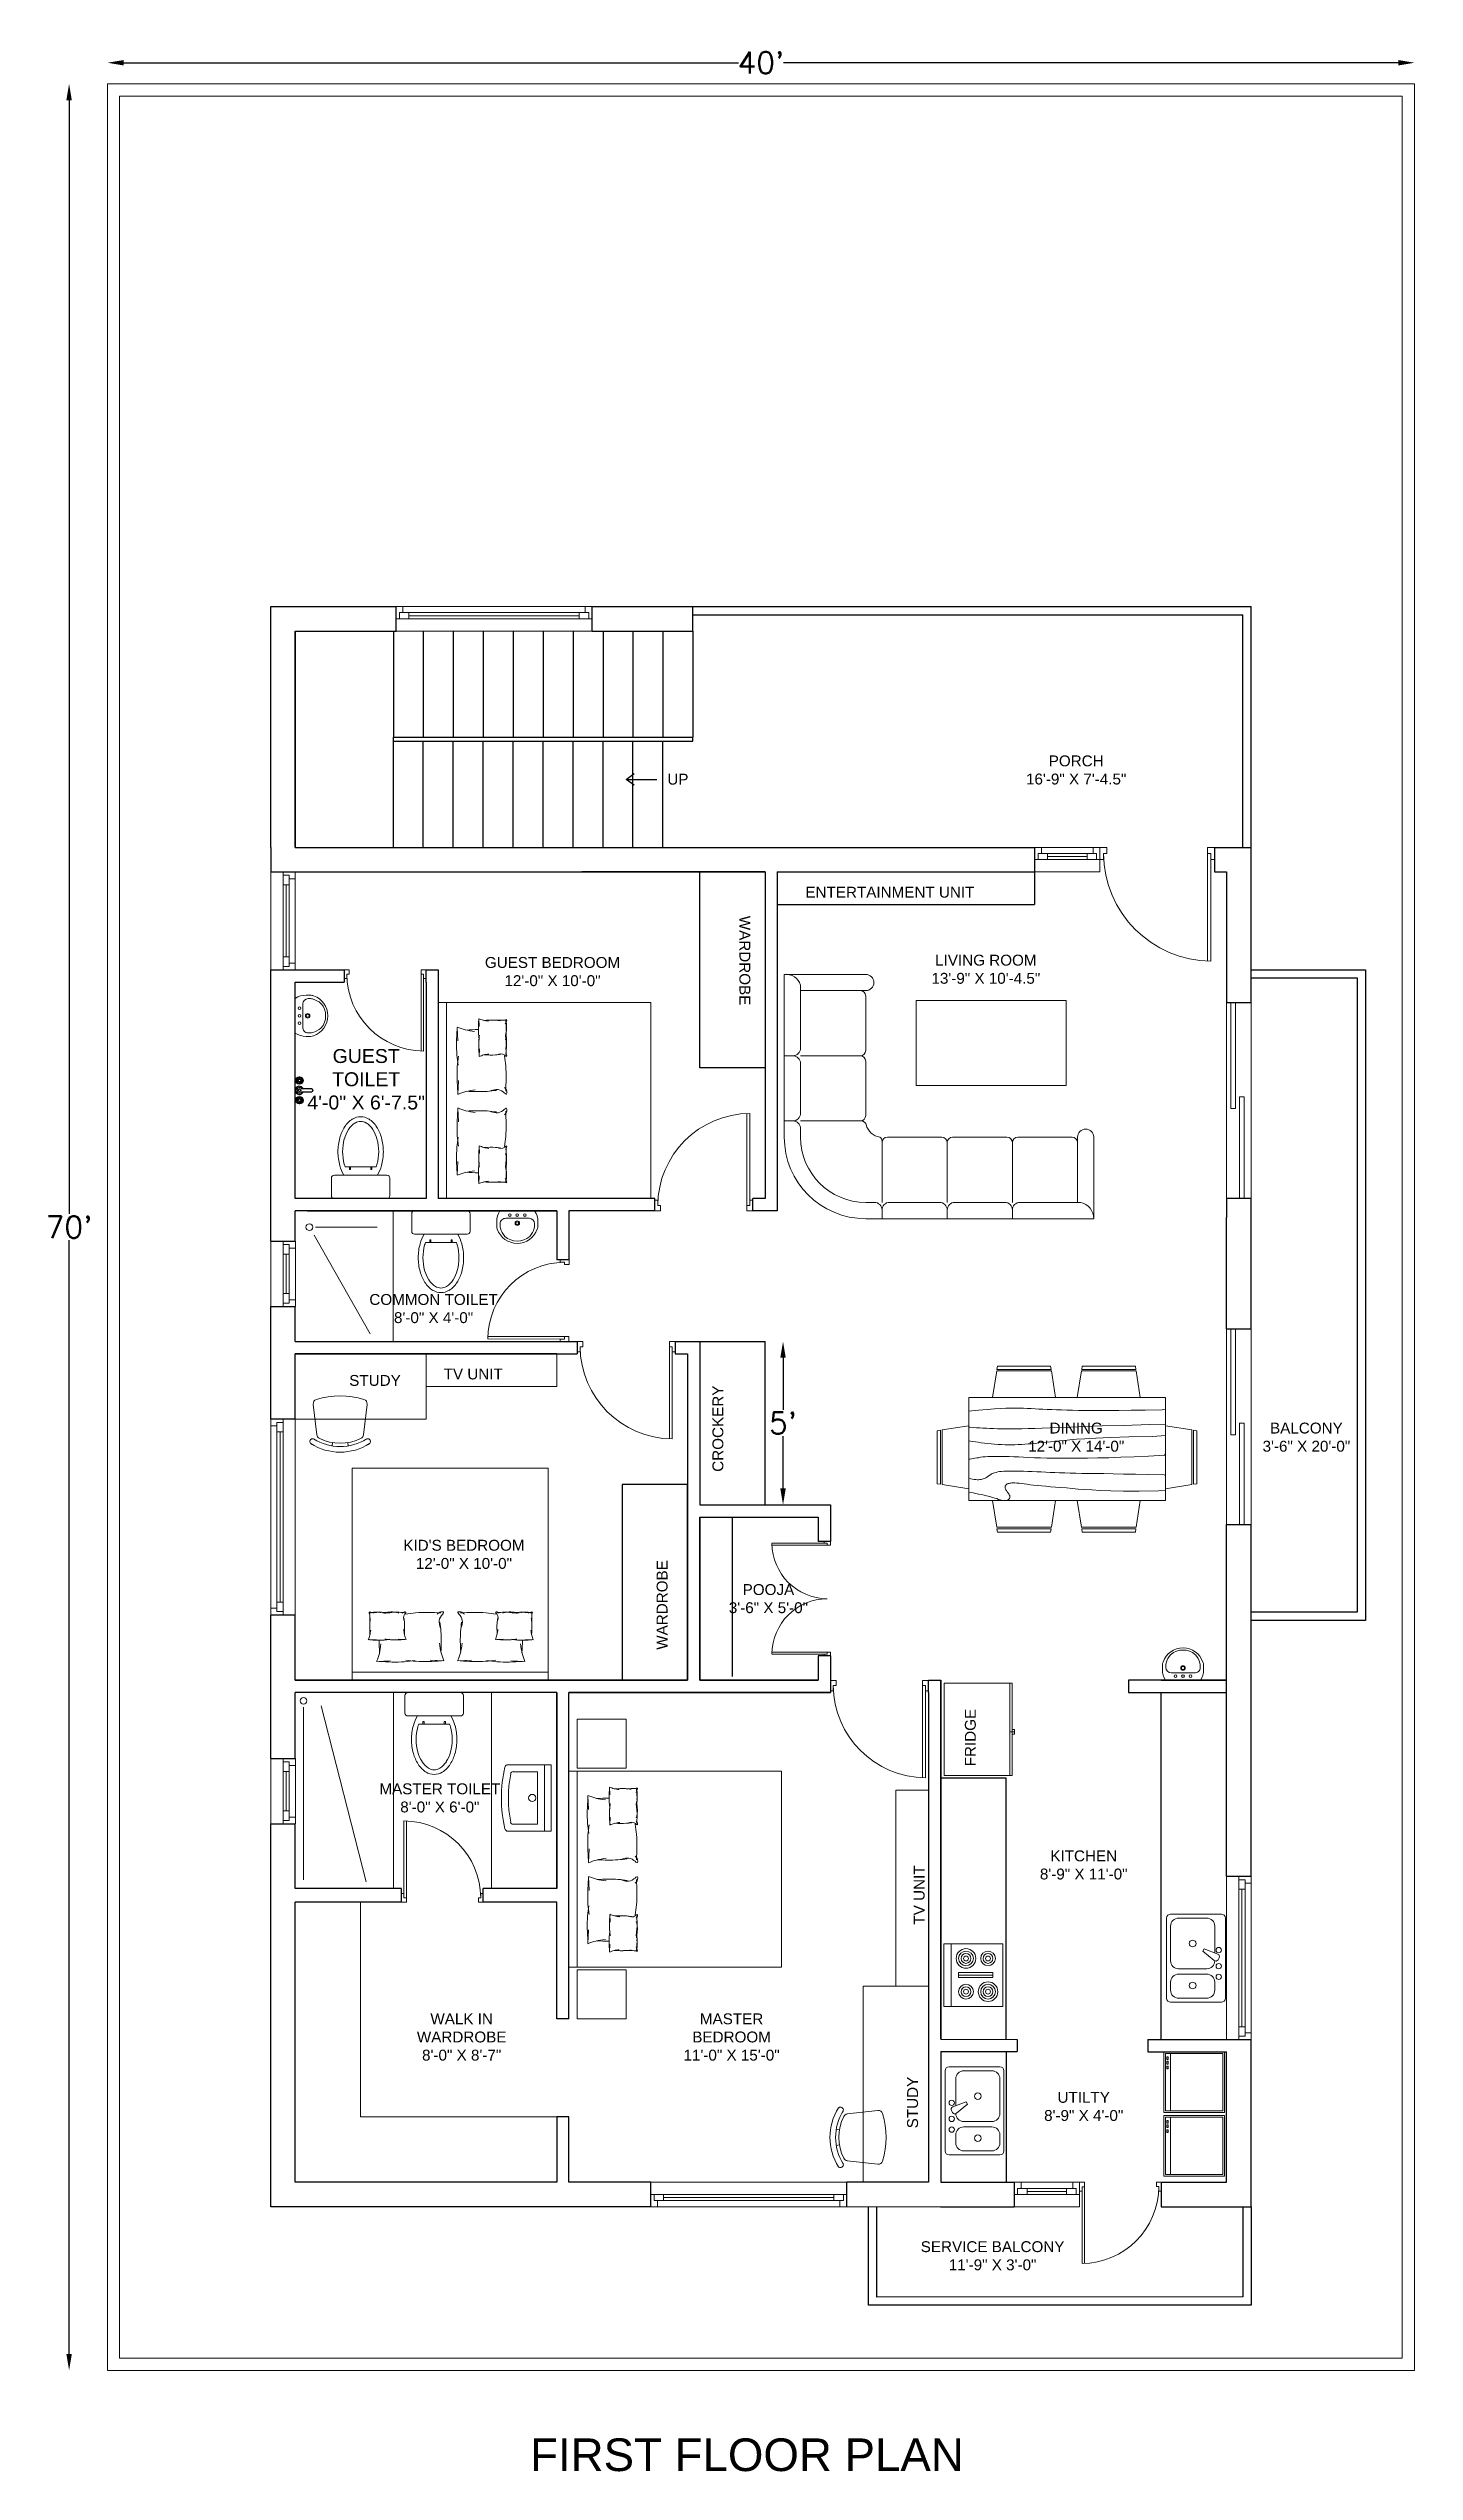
# Model space of a CAD drawing. Header units: inches. Extents: x 138161 to 144959, y -87384 to -84097.
# Drawn here: x 141676 to 142177, y -85020 to -84130 of the extents above; entities that cross this region are included whole.
import ezdxf

# ---------------------------------------------------------------- set-up
doc = ezdxf.new("R2010")
doc.units = ezdxf.units.IN
doc.header["$LTSCALE"] = 20
doc.header["$MEASUREMENT"] = 0
doc.header["$PDMODE"] = 3
doc.linetypes.add('HIDDEN', pattern=[0.375, 0.25, -0.125])
doc.layers.add('DIMENSION', color=1, linetype='Continuous')
doc.layers.add('doors&win', color=41, linetype='Continuous', lineweight=18, transparency=0.01)
for name, color, linetype, lineweight in [('FURN', 8, 'Continuous', 15), ('furniture', 8, 'Continuous', 5), ('HATCH', 125, 'Continuous', 5), ('NOI THAT', 42, 'Continuous', 5), ('NOITHAT', 21, 'Continuous', 5), ('ST FIXTURE', 4, 'Continuous', 5), ('STEP', 55, 'Continuous', 20), ('THIET-BI', 21, 'Continuous', 5), ('tit', 131, 'Continuous', 5), ('Wall', 7, 'Continuous', 30), ('wall4', 20, 'Continuous', 0)]:
    doc.layers.add(name, color=color, linetype=linetype, lineweight=lineweight)
doc.styles.add('Arch-Dim', font='romans.shx', dxfattribs={"width": 0.75})
doc.styles.add('ARIAL', font='arial.ttf')
doc.styles.add('ATT', font='romans.shx')
doc.styles.add('ROMANS', font='romans.shx', dxfattribs={"height": 8})
doc.dimstyles.new('dim-inner 1-8', dxfattribs={"dimtxt": 3, "dimasz": 3, "dimexe": 1, "dimexo": 1, "dimgap": 1, "dimtad": 0, "dimdec": 1, "dimzin": 3, "dimdsep": 46, "dimlunit": 4, "dimtxsty": 'Arch-Dim', "dimblk": 'OBLIQUE', "dimcen": 0.0625, "dimdle": 1, "dimclrd": 1, "dimclre": 1, "dimclrt": 4, "dimadec": 0, "dimazin": 0, "dimtfac": 1, "dimtdec": 1, "dimtofl": 0, "dimtmove": 2, "dimatfit": 3, "dimldrblk": 'ARCHTICK', "dimfxl": 35, "dimfxlon": 1, "dimtolj": 1, "dimtzin": 3, "dimarcsym": 0})
doc.dimstyles.get("Standard").update_dxf_attribs({"dimtxt": 5, "dimasz": 6, "dimexe": 0.18, "dimexo": 0.0625, "dimgap": 0.09, "dimtad": 0, "dimtih": 1, "dimtoh": 1, "dimdec": 1, "dimzin": 0, "dimdsep": 46, "dimlunit": 3, "dimtxsty": 'ROMANS', "dimcen": 0.09, "dimse1": 1, "dimse2": 1, "dimclrd": 1, "dimclrt": 3, "dimadec": 0, "dimazin": 0, "dimtfac": 1, "dimtdec": 1, "dimtofl": 0, "dimtmove": 0, "dimatfit": 3, "dimfxl": 1, "dimtolj": 1, "dimtzin": 0, "dimarcsym": 0})

msp = doc.modelspace()

# ---------------------------------------------------------------- texts
at = {"layer": 'tit', "style": 'ARIAL'}
for s, width, gutter_width, heights, insert, char_height, attachment_point in [('\\pt36;PORCH\\P16\'-9" X 7\'-4.5"', 130.1612, 2, [45.16], (142053.22, -84389.36), 4, 2), ('\\pt36;UP', 65.0806, 1, [22.58], (141906.96, -84396.08), 4, 2), ('ENTERTAINMENT UNIT', 108.175, 0.7, [9.95], (141984.81, -84437.6), 4, 2), ('\\pt36;GUEST BEDROOM\\P12\'-0" X 10\'-0"', 130.1612, 2, [45.16], (141860.91, -84463.43), 4, 2), ('\\pt36;LIVING ROOM\\P13\'-9" X 10\'-4.5"', 130.1612, 2, [45.16], (142020.04, -84462.57), 4, 2), ('\\pt46.08;GUEST\\PTOILET\\P4\'-0" X 6\'-7.5"', 83.3032, 1.28, [28.91], (141792.49, -84519.49), 5.12, 8), ('\\pt36;COMMON TOILET\\P8\'-0" X 4\'-0"', 104.129, 1.6, [36.13], (141817.24, -84587.23), 4, 2), ('\\pt36;STUDY', 45.5564, 0.7, [15.81], (141795.73, -84616.97), 4, 2), ('TV UNIT', 45.5564, 0.7, [15.81], (141831.8, -84614.6), 4, 2), ('\\pt36;DINING\\P12\'-0" X 14\'-0"', 130.1612, 2, [45.16], (142053.22, -84634.47), 4, 2), ('\\pt36;BALCONY\\P3\'-6" X 20\'-0"', 130.1612, 2, [45.16], (142137.76, -84634.47), 4, 2), ('\\pt36;KID\'S BEDROOM\\P12\'-0" X 10\'-0"', 130.1612, 2, [45.16], (141828.38, -84677.53), 4, 2), ('\\pt36;POOJA\\P3\'-6" X 5\'-0"', 130.1612, 2, [45.16], (141940.2, -84693.8), 4, 2), ('\\pt36;MASTER TOILET\\P8\'-0" X 6\'-0"', 130.1612, 2, [45.16], (141819.54, -84767.01), 4, 2), ('\\pt36;KITCHEN\\P8\'-9" X 11\'-0"', 130.1612, 2, [45.16], (142055.98, -84791.64), 4, 2), ('\\pt36;WALK IN \\PWARDROBE\\P8\'-0" X 8\'-7"', 130.1612, 2, [45.16], (141827.55, -84851.51), 4, 2), ('\\pt36;MASTER \\PBEDROOM\\P11\'-0" X 15\'-0"', 130.1612, 2, [45.16], (141926.67, -84851.51), 4, 2), ('\\pt36;UTILTY\\P8\'-9" X 4\'-0"', 130.1612, 2, [45.16], (142055.98, -84880.35), 4, 2), ('\\pt36;SERVICE BALCONY\\P11\'-9" X 3\'-0"', 130.1612, 2, [45.16], (142022.52, -84935.21), 4, 2), ('\\pt108;FIRST FLOOR PLAN', 195.2419, 3, [67.75], (141932.31, -85019.83), 12, 8)]:
    msp.add_mtext_dynamic_manual_height_columns(s, width=width, gutter_width=gutter_width, heights=heights, dxfattribs=dict(at, insert=insert, char_height=char_height, attachment_point=attachment_point))
at = {"layer": 'tit', "char_height": 4, "attachment_point": 2, "style": 'ARIAL'}
for s, width, heights, insert, rotation in [('WARDROBE', 45.5564, [15.81], (141933.55, -84464.72), 270), ('\\pt28;CROCKERY', 44.0683, [31.98], (141919.64, -84636.7), 90), ('WARDROBE', 45.5564, [15.81], (141899.15, -84701.45), 90), ('\\pt28,36;FRIDGE', 45.5564, [15.81], (142012.35, -84750.19), 90), ('TV UNIT', 45.5564, [15.81], (141993.55, -84808.02), 90), ('\\pt36;STUDY', 45.5564, [15.81], (141991.14, -84884.26), 90)]:
    msp.add_mtext_dynamic_manual_height_columns(s, width=width, gutter_width=0.7, heights=heights, dxfattribs=dict(at, insert=insert, rotation=rotation))

# ---------------------------------------------------------------- blocks, each defined once
blk = doc.blocks.new('A$C52AF4A45')
at = {"layer": 'doors&win'}
for p, q in [((2.27, 2.5), (41.76, 2.5)), ((2.27, 1.25), (41.78, 1.25))]:
    blk.add_line(p, q, dxfattribs=at)
for points in [[(4.52, 40.75), (4.52, 42), (0.02, 42), (0.02, 39.5), (2.27, 39.5), (2.27, 40.75)], [(4.52, 1.25), (4.52, 0), (0.02, 0), (0.02, 2.5), (2.27, 2.5), (2.27, 1.25)]]:
    blk.add_lwpolyline(points, close=True, dxfattribs=at)
blk.add_arc((1.97, 0.94), 39.81, 0.44812, 89.54432, dxfattribs=at)
blk = doc.blocks.new('_Oblique')
at = {"color": 0, "linetype": 'ByBlock', "lineweight": -2}
blk.add_line((-0.5, -0.5), (0.5, 0.5), dxfattribs=at)
blk = doc.blocks.new('VV')
at = {"layer": 'doors&win'}
for p, q in [((3076.85, -524.33), (3076.85, -515.33)), ((3100.85, -515.33), (3076.85, -515.33)), ((3100.85, -515.33), (3100.85, -524.33)), ((3100.85, -519.83), (3076.85, -519.83)), ((3100.85, -524.33), (3076.85, -524.33)), ((3078.1, -522.08), (3078.1, -519.83)), ((3099.6, -522.08), (3078.1, -522.08)), ((3079.35, -524.33), (3079.35, -522.08)), ((3081.6, -522.08), (3081.6, -519.83)), ((3081.6, -520.95), (3096.1, -520.95)), ((3096.1, -522.08), (3096.1, -519.83)), ((3098.35, -524.33), (3098.35, -522.08)), ((3099.6, -522.08), (3099.6, -519.83))]:
    blk.add_line(p, q, dxfattribs=at)
blk = doc.blocks.new('A$C29271986')
at = {"layer": 'NOITHAT', "linetype": 'Continuous'}
for p, q in [((750, 3427), (2850, 3427)), ((900, 3347), (900, 3427)), ((1500, 3347), (1500, 3427)), ((2100, 3347), (2100, 3427)), ((2850, 2677), (2850, 3427)), ((750, 3277), (830, 3277)), ((900, 2715), (900, 3277)), ((970, 3277), (1430, 3277)), ((1500, 2727), (1500, 3277)), ((1500, 2727), (1500, 3277)), ((1570, 3277), (2030, 3277)), ((2100, 2727), (2100, 3277)), ((2170, 3277), (2700, 3277)), ((2700, 2677), (2700, 3277)), ((2700, 3277), (2726, 3277)), ((0, 1177), (0, 2677)), ((80, 2527), (0, 2527)), ((150, 2597), (150, 2677)), ((707, 2527), (150, 2527)), ((150, 2457), (150, 1997)), ((750, 1977), (750, 2477)), ((950, 2677), (1450, 2677)), ((1550, 2677), (2050, 2677)), ((2150, 2677), (2650, 2677)), ((2596, 2202), (1214, 2202)), ((1214, 2202), (1214, 1419)), ((2596, 1419), (2596, 2202)), ((80, 1927), (0, 1927)), ((700, 1927), (150, 1927)), ((150, 1327), (150, 1857)), ((750, 1377), (750, 1877)), ((1214, 1419), (2596, 1419)), ((750, 1177), (0, 1177)), ((750, 1327), (150, 1327)), ((150, 1327), (150, 1276))]:
    blk.add_line(p, q, dxfattribs=at)
for centre, radius, start, end in [((750, 2677), 750, 90, 180), ((2698, 3427), 152, 280.596, 0.1424), ((750, 2677), 600, 90, 180), ((830, 3347), 70, 270, 0), ((970, 3347), 70, 180, 270), ((1430, 3347), 70, 270, 0), ((1570, 3347), 70, 180, 270), ((2030, 3347), 70, 270, 0), ((2170, 3347), 70, 180, 270), ((850, 2715), 50, 308.1793, 0), ((950, 2727), 50, 180, 270), ((1450, 2727), 50, 270, 0), ((1450, 2727), 50, 270, 0), ((1550, 2727), 50, 180, 270), ((1550, 2727), 50, 180, 270), ((2050, 2727), 50, 270, 0), ((2150, 2727), 50, 180, 270), ((2650, 2727), 50, 270, 0), ((80, 2597), 70, 270, 0), ((80, 2457), 70, 0, 90), ((700, 2477), 50, 0, 90), ((707, 2577), 50, 270, 349.3159), ((900, 2527), 150, 97.3131, 166.7789), ((2775, 2677), 75, 180, 0), ((80, 1997), 70, 270, 0), ((80, 1857), 70, 0, 90), ((700, 1977), 50, 270, 0), ((700, 1877), 50, 0, 90), ((700, 1377), 50, 270, 0), ((15, 1318), 142, 264.0254, 342.8636), ((750, 1252), 75, 270, 90)]:
    blk.add_arc(centre, radius, start, end, dxfattribs=at)
blk = doc.blocks.new('A$C78170A85')
at = {"layer": 'HATCH'}
for points in [[(260, 677), (298, 680), (403, 681), (489, 681), (558, 680), (615, 678), (661, 675), (700, 672), (735, 670), (768, 667), (799, 664), (829, 662), (858, 659), (885, 657), (911, 655), (935, 652), (957, 650), (978, 648), (997, 646), (1014, 643), (1030, 642), (1044, 640), (1057, 638), (1069, 637), (1079, 636), (1088, 636), (1096, 636), (1102, 637), (1108, 637), (1113, 639), (1117, 640), (1121, 642), (1124, 644), (1127, 646), (1129, 649), (1130, 652), (1132, 655), (1132, 658), (1133, 661), (1132, 665), (1131, 668), (1130, 671), (1128, 675), (1126, 678), (1124, 682), (1121, 685), (1118, 688), (1116, 692), (1113, 695), (1111, 699), (1110, 702), (1108, 705), (1107, 708), (1107, 712), (1107, 715), (1108, 718), (1109, 721), (1111, 723), (1114, 726), (1117, 728), (1121, 730), (1125, 732), (1130, 733), (1135, 733), (1141, 733), (1146, 732), (1153, 730), (1160, 728), (1168, 726), (1178, 722), (1189, 719), (1202, 715), (1216, 711), (1234, 707), (1254, 702), (1278, 697), (1306, 691), (1331, 686)], [(260, 596), (267, 593), (351, 591), (424, 589), (489, 588), (545, 587), (595, 586), (639, 586), (679, 585), (715, 585), (748, 584), (779, 583), (808, 582), (836, 581), (862, 580), (887, 579), (912, 578), (937, 577), (961, 576), (985, 575), (1009, 574), (1032, 573), (1053, 572), (1073, 572), (1092, 572), (1110, 572), (1125, 572), (1139, 573), (1152, 574), (1163, 575), (1173, 577), (1182, 579), (1190, 581), (1197, 583), (1203, 586), (1208, 589), (1213, 592), (1217, 594), (1221, 598), (1225, 600), (1229, 603), (1233, 606), (1238, 609), (1242, 611), (1247, 613), (1252, 615), (1257, 616), (1263, 618), (1270, 618), (1277, 619), (1285, 619), (1293, 618), (1301, 617), (1310, 616), (1319, 615), (1328, 613), (1331, 612)], [(260, 478), (266, 485), (352, 490), (431, 494), (503, 497), (569, 499), (629, 500), (685, 501), (736, 502), (783, 502), (827, 502), (867, 501), (905, 501), (940, 500), (973, 499), (1003, 498), (1032, 497), (1060, 495), (1086, 494), (1110, 493), (1134, 493), (1155, 492), (1175, 492), (1194, 492), (1211, 492), (1227, 493), (1241, 494), (1254, 495), (1266, 497), (1277, 499), (1287, 500), (1297, 502), (1306, 504), (1315, 506), (1324, 507), (1331, 508)], [(260, 379), (331, 383), (459, 386), (560, 389), (639, 393), (699, 396), (745, 399), (781, 402), (810, 405), (837, 407), (863, 410), (886, 413), (909, 415), (930, 417), (950, 419), (970, 421), (989, 423), (1007, 424), (1025, 426), (1043, 427), (1061, 428), (1079, 429), (1096, 429), (1115, 429), (1133, 429), (1152, 428), (1171, 427), (1190, 425), (1209, 424), (1227, 422), (1245, 420), (1263, 418), (1279, 415), (1294, 413), (1308, 411), (1322, 409), (1331, 407)], [(260, 316), (345, 319), (488, 323), (605, 326), (700, 329), (776, 332), (837, 334), (888, 337), (931, 339), (971, 340), (1008, 341), (1041, 342), (1072, 342), (1101, 342), (1128, 342), (1152, 342), (1175, 342), (1196, 341), (1216, 340), (1235, 339), (1254, 338), (1271, 337), (1289, 336), (1306, 335), (1324, 333), (1331, 333)], [(260, 235), (278, 238), (370, 240), (447, 241), (513, 242), (569, 243), (617, 243), (660, 243), (697, 242), (733, 242), (766, 241), (797, 240), (826, 239), (853, 238), (879, 237), (904, 236), (927, 235), (949, 234), (970, 233), (991, 232), (1012, 231), (1033, 230), (1055, 230), (1078, 229), (1102, 229), (1128, 230), (1158, 231), (1191, 233), (1231, 236), (1277, 240), (1332, 245)]]:
    blk.add_lwpolyline(points, dxfattribs=at)
at = {"layer": 'NOI THAT'}
for p, q in [((420, 877), (397, 733)), ((420, 877), (718, 877)), ((424, 904), (421, 886)), ((716, 886), (422, 886)), ((424, 904), (713, 904)), ((716, 886), (713, 904)), ((740, 733), (717, 877)), ((881, 877), (858, 733)), ((881, 877), (1178, 877)), ((885, 904), (882, 886)), ((1177, 886), (882, 886)), ((885, 904), (1174, 904)), ((1177, 886), (1174, 904)), ((1201, 733), (1178, 877)), ((116, 645), (260, 668)), ((1331, 733), (260, 733)), ((260, 733), (260, 172)), ((1331, 172), (1331, 733)), ((1475, 645), (1331, 668)), ((89, 641), (107, 644)), ((89, 641), (89, 352)), ((107, 349), (107, 644)), ((116, 645), (116, 348)), ((1475, 645), (1475, 348)), ((1484, 349), (1484, 644)), ((1502, 641), (1484, 644)), ((1502, 641), (1502, 352)), ((107, 349), (89, 352)), ((260, 325), (116, 348)), ((1331, 325), (1475, 348)), ((1484, 349), (1502, 352)), ((420, 27), (397, 172)), ((740, 172), (717, 27)), ((881, 27), (858, 172)), ((1201, 172), (1178, 27)), ((420, 27), (718, 27)), ((424, 0), (421, 18)), ((716, 18), (422, 18)), ((424, 0), (713, 0)), ((716, 18), (713, 0)), ((881, 27), (1178, 27)), ((1177, 18), (882, 18)), ((885, 0), (882, 18)), ((885, 0), (1174, 0)), ((1177, 18), (1174, 0))]:
    blk.add_line(p, q, dxfattribs=at)
at = {"layer": 'NOI THAT', "ltscale": 20}
blk.add_line((260, 172), (1331, 172), dxfattribs=at)
blk = doc.blocks.new('Range-Oven - 30 in top')
for p, q in [((5, -2.7), (28, -2.7)), ((15.6, -5.4), (17.4, -5.4)), ((15.6, -5.4), (15.6, -18)), ((16.5, -18), (16.5, -5.4)), ((17.4, -5.4), (17.4, -18)), ((17.4, -18), (15.6, -18))]:
    blk.add_line(p, q)
blk.add_lwpolyline([(5, -21.6), (5, 0), (28, 0), (28, -21.6)], close=True)
for centre, radius in [((10.4, -8.1), 3.6), ((10.4, -8.1), 2.7), ((10.4, -8.1), 1.8), ((10.4, -8.1), 0.9), ((22.6, -8.1), 2.7), ((22.6, -8.1), 1.8), ((22.6, -8.1), 0.9), ((10.4, -16.2), 2.7), ((10.4, -16.2), 1.8), ((10.4, -16.2), 0.9), ((22.6, -16.2), 3.6), ((22.6, -16.2), 2.7), ((22.6, -16.2), 1.8), ((22.6, -16.2), 0.9)]:
    blk.add_circle(centre, radius)
blk = doc.blocks.new('PILLOW')
at = {"layer": 'furniture', "ltscale": 5}
for points in [[(-13.78, 7.96), (-8.77, 7.72)], [(0, 0), (2.82, -0.14)], [(10.74, 7.99), (5.73, 7.78)], [(13.79, 0.01), (10.97, -0.1)]]:
    blk.add_lwpolyline(points, dxfattribs=at)
for points, knots in [([(-13.88, 8.01), (-13.51, 7.01), (-12.73, 4.92), (-12.44, 2.7), (-12.29, 1.52)], [0, 0, 0, 0, 3.162278, 6.693718, 6.693718, 6.693718, 6.693718]), ([(-12.78, 4.74), (-12.92, 2.21), (-13.11, -1.45), (-12.67, -5.08), (-12.54, -6.2)], [0, 0, 0, 0, 7.580174, 10.966668, 10.966668, 10.966668, 10.966668]), ([(-12.93, 7.96), (-9.82, 8.14), (-5.45, 8.39), (-1.13, 7.79), (0.11, 7.62)], [0, 0, 0, 0, 9.321682, 13.066685, 13.066685, 13.066685, 13.066685]), ([(9.9, 7.99), (6.78, 8.2), (2.42, 8.48), (-1.9, 7.92), (-3.14, 7.76)], [0, 0, 0, 0, 9.321682, 13.066685, 13.066685, 13.066685, 13.066685]), ([(10.85, 8.03), (10.47, 7.04), (9.67, 4.95), (9.36, 2.73), (9.2, 1.56)], [0, 0, 0, 0, 3.162278, 6.693718, 6.693718, 6.693718, 6.693718]), ([(-12.83, -3.73), (-12.29, -5.36), (-11.59, -7.47), (-14.51, -10.13), (-12.51, -10.11), (-11.91, -9.53), (-11.55, -9.18)], [0, 0, 0, 0, 5.01234, 6.483254, 7.525696, 9.107275, 9.107275, 9.107275, 9.107275]), ([(-12.93, -9.63), (-9.82, -9.81), (-5.45, -10.06), (-1.13, -9.46), (0.11, -9.29)], [0, 0, 0, 0, 9.321682, 13.066685, 13.066685, 13.066685, 13.066685]), ([(8.54, -9.82), (6.91, -10.07), (4.88, -10.38), (2.93, -9.83), (2.54, -9.72)], [0, 0, 0, 0, 4.813374, 6.03994, 6.03994, 6.03994, 6.03994])]:
    blk.add_open_spline(points, degree=3, knots=knots, dxfattribs=at)
for points in [[(-0.06, 0.02), (0.5, -1.66), (0.84, -3.62)], [(0.47, 0), (5.72, 0.06), (7.81, -0.2)], [(13.31, 0.02), (8.07, 0.12), (5.98, -0.11)], [(13.85, 0.04), (13.27, -1.65), (12.92, -3.6)], [(0.53, -6.58), (0.36, -9.39), (-0.08, -10.09), (0.5, -10.11), (1.25, -9.64)], [(0.56, -1.81), (0.5, -6.07), (0.7, -7.97)], [(13.22, -1.79), (13.23, -6.06), (13.02, -7.95)], [(13.25, -5.1), (13.22, -7.94), (13.27, -10.09)], [(0.47, -9.9), (5.72, -9.95), (7.81, -9.7)], [(8.54, -9.82), (3.73, -10.02), (2.54, -9.72)], [(13.31, -9.91), (8.07, -10.02), (5.98, -9.78)], [(12.55, -10), (9.84, -10.11), (9.17, -9.95)], [(13.25, -9.36), (13.41, -10.14), (11.82, -9.72)]]:
    blk.add_spline(points, degree=3, dxfattribs=at)
blk.add_open_spline([(9.72, 4.78), (9.79, 3.24), (9.86, 1.71), (9.86, 0.17)], degree=3, dxfattribs=at)
blk = doc.blocks.new('ssdsdfsd')
at = {"layer": 'furniture', "linetype": 'Continuous'}
blk.add_line((31363.06, -18454.11), (31291.06, -18454.11), dxfattribs=at)
blk.add_lwpolyline([(31291.06, -18451.11), (31363.06, -18451.11), (31363.06, -18529.11), (31291.06, -18529.11)], close=True, dxfattribs=at)
at = {"layer": 'furniture', "linetype": 'Continuous', "xscale": -1, "rotation": 359.4651666230118}
blk.add_blockref('PILLOW', (31310.38, -18466.12), dxfattribs=at)
at = {"layer": 'furniture', "linetype": 'Continuous', "rotation": 0.5348333903289981}
blk.add_blockref('PILLOW', (31343.29, -18466.12), dxfattribs=at)
blk = doc.blocks.new('5ti')
at = {"layer": 'doors&win'}
for p, q in [((15657.83, -19833.54), (15729.83, -19833.54)), ((15657.83, -19842.54), (15657.83, -19833.54)), ((15660.33, -19833.54), (15660.33, -19835.79)), ((15727.33, -19833.54), (15727.33, -19835.79)), ((15729.83, -19833.54), (15729.83, -19842.54)), ((15657.83, -19838.04), (15729.83, -19838.04)), ((15657.83, -19842.54), (15729.83, -19842.54)), ((15659.08, -19835.79), (15659.08, -19838.04)), ((15659.08, -19835.79), (15728.58, -19835.79)), ((15662.58, -19835.79), (15662.58, -19838.04)), ((15725.08, -19836.92), (15662.58, -19836.92)), ((15725.08, -19835.79), (15725.08, -19838.04)), ((15728.58, -19835.79), (15728.58, -19838.04))]:
    blk.add_line(p, q, dxfattribs=at)
blk = doc.blocks.new('A$C558E769F')
at = {"layer": 'NOITHAT'}
for p, q in [((29, 426), (61, 154)), ((509, 426), (477, 154)), ((197, 56), (202, 84)), ((341, 56), (337, 84))]:
    blk.add_line(p, q, dxfattribs=at)
for centre, radius, start, end in [((69, 431), 40, 107.0298, 186.638), ((269, -222), 723, 72.9702, 107.0298), ((469, 431), 40, 353.362, 72.9702), ((25, 94), 25.7, 44.8037, 252.3226), ((269, 493), 493, 237.851, 302.149), ((269, 493), 443, 237.7706, 302.2294), ((101, 159), 40, 186.638, 243.2448), ((269, 493), 414, 243.2448, 296.7552), ((437, 159), 40, 296.7552, 353.362), ((513, 94), 25.7, 287.6774, 135.1963)]:
    blk.add_arc(centre, radius, start, end, dxfattribs=at)
blk = doc.blocks.new('A$C1F050E1B')
at = {"layer": 'furniture', "linetype": 'Continuous'}
for p, q in [((-37, -3), (-55, -3)), ((-55, -3), (-55, -21)), ((-37, -21), (-37, -3)), ((-36, -3), (36, -3)), ((37, -3), (55, -3)), ((37, -21), (37, -3)), ((55, -3), (55, -21)), ((-55, -21), (-37, -21)), ((55, -21), (37, -21))]:
    blk.add_line(p, q, dxfattribs=at)
blk.add_lwpolyline([(36, 0), (-36, 0), (-36, -78), (36, -78)], close=True, dxfattribs=at)
at = {"layer": 'furniture', "linetype": 'Continuous', "xscale": -0.9999999999999999, "rotation": 359.465166609671}
blk.add_blockref('PILLOW', (-16.23, -15.01), dxfattribs=at)
at = {"layer": 'furniture', "linetype": 'Continuous', "rotation": 0.5348333769881627}
blk.add_blockref('PILLOW', (16.68, -15.01), dxfattribs=at)
blk = doc.blocks.new('A$C5AF77858')
at = {"layer": 'furniture', "linetype": 'Continuous'}
for p, q in [((0, 675), (0, 525)), ((475, 700), (25, 700)), ((500, 525), (500, 675)), ((25, 500), (475, 500)), ((117, 430), (383, 430)), ((154, 452), (154, 430)), ((164, 452), (154, 452)), ((154, 430), (164, 430)), ((164, 430), (164, 452)), ((336, 430), (336, 452)), ((336, 452), (346, 452)), ((346, 430), (336, 430)), ((346, 452), (346, 430))]:
    blk.add_line(p, q, dxfattribs=at)
for centre, radius, start, end in [((25, 675), 25, 90, 180), ((475, 675), 25, 0, 90), ((25, 525), 25, 180, 270), ((514, 299), 458, 164.9269, 180), ((384, 334), 323, 149.0966, 164.9269), ((384, 334), 283, 160.176, 164.9269), ((116, 334), 283, 15.0731, 19.824), ((116, 334), 323, 15.0731, 30.9034), ((-14, 299), 458, 0, 15.0731), ((475, 525), 25, 270, 0), ((514, 299), 458, 180, 195.0731), ((514, 299), 418, 164.9269, 180), ((514, 299), 418, 180, 195.0731), ((-14, 299), 418, 0, 15.0731), ((-14, 299), 418, 344.9269, 0), ((-14, 299), 458, 344.9269, 0), ((384, 264), 323, 195.0731, 213.0315), ((384, 264), 283, 195.0731, 213.0315), ((302, 210), 226, 213.0315, 237.5002), ((302, 210), 186, 213.0315, 237.5002), ((250, 129), 129, 237.5002, 270), ((250, 129), 89.3, 237.5002, 270), ((250, 129), 89.3, 270, 302.4998), ((250, 129), 129, 270, 302.4998), ((198, 210), 186, 302.4998, 326.9685), ((198, 210), 226, 302.4998, 326.9685), ((116, 264), 283, 326.9685, 344.9269), ((116, 264), 323, 326.9685, 344.9269)]:
    blk.add_arc(centre, radius, start, end, dxfattribs=at)
blk = doc.blocks.new('A$C309909F8')
at = {"layer": 'THIET-BI', "linetype": 'Continuous'}
for p, q in [((0, 0), (0, 393)), ((62, 125), (62, 345)), ((537, 125), (537, 345)), ((600, 0), (600, 393)), ((600, 62), (0, 62)), ((537, 125), (62, 125)), ((600, 0), (0, 0))]:
    blk.add_line(p, q, dxfattribs=at)
blk.add_circle((300, 172), 32.5, dxfattribs=at)
for centre, radius, start, end in [((300, -792), 1242, 76.9429, 103.0639), ((25, 393), 25, 103.0639, 180), ((85, 345), 22.5, 100.7136, 180), ((300, -792), 1179, 79.2936, 100.7136), ((515, 345), 22.5, 0, 79.2936), ((575, 393), 25, 0, 76.9429)]:
    blk.add_arc(centre, radius, start, end, dxfattribs=at)
blk = doc.blocks.new('LAV3')
at = {"color": 0, "linetype": 'ByBlock'}
for points in [[(-275, -203, 0.073543), (-267, -245, 0.712116), (267, -244, 0.073543), (275, -203), (275, -144, 0.151566), (232, 0), (-232, 0, 0.152056), (-275, -144)], [(166, -343, -0.374236), (-166, -343, -0.103818), (-225, -230, -0.071348), (-230, -202), (-230, -170, -0.399589), (-160, -100), (152, -100, -0.433457), (230, -170), (230, -202, -0.071348), (225, -230, -0.103818)]]:
    blk.add_lwpolyline(points, format="xyb", close=True, dxfattribs=at)
for centre, radius in [((-100, -56), 18), ((0, -165), 30), ((0, -165), 20), ((0, -56), 18), ((100, -56), 18)]:
    blk.add_circle(centre, radius, dxfattribs=at)
blk = doc.blocks.new('EY67U')
at = {"layer": 'doors&win'}
for p, q in [((37683.9, -19173.9), (37683.9, -19145.7)), ((37684.8, -19173.9), (37684.8, -19145.7)), ((37739.4, -19173.9), (37739.4, -19145.7)), ((37740.3, -19173.9), (37740.3, -19145.7))]:
    blk.add_line(p, q, dxfattribs=at)
for points in [[(37683.9, -19172.3), (37683, -19172.3), (37683, -19175.5), (37684.8, -19175.5), (37684.8, -19173.9), (37683.9, -19173.9)], [(37740.3, -19172.3), (37741.2, -19172.3), (37741.2, -19175.5), (37739.4, -19175.5), (37739.4, -19173.9), (37740.3, -19173.9)]]:
    blk.add_lwpolyline(points, close=True, dxfattribs=at)
for centre, start, end in [((37683.7, -19174.1), 0.4316, 89.5278), ((37740.5, -19174.1), 90.4722, 179.5684)]:
    blk.add_arc(centre, 28.4, start, end, dxfattribs=at)
blk = doc.blocks.new('rtrtyu')
at = {"layer": 'FURN'}
for p, q in [((31408.34, -15649.36), (31408.34, -15650.2)), ((31410.01, -15649.36), (31408.34, -15649.36)), ((31409.18, -15651.04), (31409.18, -15649.36)), ((31410.01, -15650.2), (31410.01, -15649.36)), ((31425.21, -15651.04), (31391.34, -15651.04))]:
    blk.add_line(p, q, dxfattribs=at)
blk.add_lwpolyline([(31425.21, -15650.2), (31425.21, -15675.23), (31391.34, -15675.23), (31391.34, -15650.2)], close=True, dxfattribs=at)
blk = doc.blocks.new('15PSNK11')
at = {"color": 0, "linetype": 'ByBlock'}
for p, q in [((0, -15), (0, 15)), ((1.5, 16.5), (20.5, 16.5)), ((4, 12), (4, 1.954648)), ((17.5, 15), (7, 15)), ((20.5, -1), (20.5, 12)), ((22, 15), (22, -15)), ((2.365551, 0.098898), (2.768424, -0.598898)), ((2.880753, 1.53534), (7.946152, 3.433013)), ((8.446152, 2.566987), (4.27002, -0.870941)), ((7.946152, 3.433013), (8.446152, 2.566987)), ((4, -9), (4, -12)), ((7, -4), (17.5, -4)), ((17.5, -6), (7, -6)), ((20.5, -12), (20.5, -9)), ((20.5, -16.5), (1.5, -16.5)), ((7, -15), (17.5, -15))]:
    blk.add_line(p, q, dxfattribs=at)
for centre, radius in [((2.5, 3), 1), ((12.25, 5.5), 1.25), ((2.5, -3), 1), ((2.5, -7), 1), ((12.25, -10.25), 1.25)]:
    blk.add_circle(centre, radius, dxfattribs=at)
for centre, radius, start, end in [((1.5, 15), 1.5, 90, 180), ((7, 12), 3, 90, 180), ((17.5, 12), 3, 0, 90), ((20.5, 15), 1.5, 0, 90), ((3.231576, 0.598898), 1, 110.537678, 210), ((3.634449, -0.098898), 1, 210, 309.462322), ((7, -1), 3, 180, 270), ((7, -9), 3, 90, 180), ((17.5, -1), 3, 270, 0), ((17.5, -9), 3, 0, 90), ((1.5, -15), 1.5, 180, 270), ((7, -12), 3, 180, 270), ((17.5, -12), 3, 270, 0), ((20.5, -15), 1.5, 270, 0)]:
    blk.add_arc(centre, radius, start, end, dxfattribs=at)
at = {"color": 0, "linetype": 'ByBlock', "style": 'ATT'}
for tag, p, flags in [('ITEM', (0, -26), 3), ('ROOM_NUMBER', (0, -35), 1)]:
    blk.add_attdef(tag, p, '', height=6, dxfattribs=dict(at, flags=flags))
blk = doc.blocks.new('erertty')
at = {"layer": 'doors&win'}
for p, q in [((35229.1, -19360.28), (35229.1, -19288.38)), ((35238.1, -19288.38), (35229.1, -19288.38)), ((35238.1, -19360.28), (35238.1, -19288.38)), ((35235.49, -19323.06), (35233.8, -19323.06)), ((35233.8, -19323.06), (35233.8, -19360.28)), ((35235.49, -19360.28), (35235.49, -19323.06)), ((35238.1, -19360.28), (35229.1, -19360.28))]:
    blk.add_line(p, q, dxfattribs=at)
blk.add_lwpolyline([(35230.68, -19288.38), (35232.36, -19288.38), (35232.36, -19327.29), (35230.68, -19327.29)], close=True, dxfattribs=at)
blk = doc.blocks.new('wm')
at = {"layer": 'ST FIXTURE'}
blk.add_line((17, -32), (-17, -32), dxfattribs=at)
for points in [[(-18, -36), (18, -36), (18, 0), (-18, 0)], [(-17, -35), (17, -35), (17, -1), (-17, -1)], [(7.9, -34.2), (9.5, -34.2), (9.5, -33.4), (7.9, -33.4)], [(10.8, -34.2), (12.4, -34.2), (12.4, -33.4), (10.8, -33.4)], [(13.4, -34.2), (15, -34.2), (15, -33.4), (13.4, -33.4)]]:
    blk.add_lwpolyline(points, close=True, dxfattribs=at)
blk = doc.blocks.new('RTRHRU')
at = {"layer": 'doors&win'}
for p, q in [((37240.71, -24419.46), (37231.71, -24419.46)), ((37231.71, -24479.46), (37231.71, -24419.46)), ((37236.21, -24479.46), (37236.21, -24419.46)), ((37238.46, -24420.71), (37236.21, -24420.71)), ((37238.46, -24424.21), (37236.21, -24424.21)), ((37237.33, -24424.21), (37237.33, -24474.71)), ((37238.46, -24478.21), (37238.46, -24420.71)), ((37240.71, -24421.96), (37238.46, -24421.96)), ((37240.71, -24479.46), (37240.71, -24419.46)), ((37231.71, -24479.46), (37240.71, -24479.46)), ((37238.46, -24474.71), (37236.21, -24474.71)), ((37238.46, -24478.21), (37236.21, -24478.21)), ((37240.71, -24476.96), (37238.46, -24476.96))]:
    blk.add_line(p, q, dxfattribs=at)
blk = doc.blocks.new('*D52')
at = {"layer": 'DEFPOINTS', "color": 0, "ltscale": 10, "transparency": 16777216}
for p in [(141938.96, -84604.65), (141938.96, -84664.65), (141945.56, -84664.65)]:
    blk.add_point(p, dxfattribs=at)
at = {"layer": 'DIMENSION', "color": 1, "lineweight": -2, "ltscale": 10, "transparency": 16777216}
for p, q in [((141945.56, -84610.65), (141945.56, -84629.8)), ((141945.56, -84658.65), (141945.56, -84639.5))]:
    blk.add_line(p, q, dxfattribs=at)
at = {"layer": 'DIMENSION', "color": 1, "ltscale": 10, "transparency": 16777216}
for points in [[(141944.56, -84610.65), (141946.56, -84610.65), (141945.56, -84604.65)], [(141944.56, -84658.65), (141946.56, -84658.65), (141945.56, -84664.65)]]:
    blk.add_solid(points, dxfattribs=at)
at = {"layer": 'DIMENSION', "color": 3, "ltscale": 10, "transparency": 16777216, "insert": (141945.56, -84634.65), "char_height": 8, "attachment_point": 5, "style": 'ROMANS'}
blk.add_mtext("\\A1;5'", dxfattribs=at)
blk = doc.blocks.new('*D53')
at = {"layer": 'DEFPOINTS', "color": 0, "ltscale": 10, "transparency": 16777216}
for p in [(141683.39, -84142.65), (141697.46, -84142.65), (141697.46, -84982.65)]:
    blk.add_point(p, dxfattribs=at)
at = {"layer": 'DIMENSION', "color": 1, "lineweight": -2, "ltscale": 10, "transparency": 16777216}
for p, q in [((141683.39, -84148.65), (141683.39, -84557.8)), ((141683.39, -84976.65), (141683.39, -84567.5))]:
    blk.add_line(p, q, dxfattribs=at)
at = {"layer": 'DIMENSION', "color": 1, "ltscale": 10, "transparency": 16777216}
for points in [[(141682.39, -84148.65), (141684.39, -84148.65), (141683.39, -84142.65)], [(141682.39, -84976.65), (141684.39, -84976.65), (141683.39, -84982.65)]]:
    blk.add_solid(points, dxfattribs=at)
at = {"layer": 'DIMENSION', "color": 3, "ltscale": 10, "transparency": 16777216, "insert": (141683.39, -84562.65), "char_height": 8, "attachment_point": 5, "style": 'ROMANS'}
blk.add_mtext("\\A1;70'", dxfattribs=at)
blk = doc.blocks.new('*D54')
at = {"layer": 'DEFPOINTS', "color": 0, "ltscale": 10, "transparency": 16777216}
for p in [(142177.46, -84134.88), (141697.46, -84142.65), (142177.46, -84142.65)]:
    blk.add_point(p, dxfattribs=at)
at = {"layer": 'DIMENSION', "color": 1, "lineweight": -2, "ltscale": 10, "transparency": 16777216}
for p, q in [((141703.46, -84134.88), (141929.18, -84134.88)), ((142171.46, -84134.88), (141945.74, -84134.88))]:
    blk.add_line(p, q, dxfattribs=at)
at = {"layer": 'DIMENSION', "color": 1, "ltscale": 10, "transparency": 16777216}
for points in [[(141703.46, -84133.88), (141703.46, -84135.88), (141697.46, -84134.88)], [(142171.46, -84133.88), (142171.46, -84135.88), (142177.46, -84134.88)]]:
    blk.add_solid(points, dxfattribs=at)
at = {"layer": 'DIMENSION', "color": 3, "ltscale": 10, "transparency": 16777216, "insert": (141937.46, -84134.88), "char_height": 8, "attachment_point": 5, "style": 'ROMANS'}
blk.add_mtext("\\A1;40'", dxfattribs=at)
blk = doc.blocks.new('yuu')
at = {"layer": 'doors&win'}
for p, q in [((37964.11, -26185.05), (37955.11, -26185.05)), ((37955.11, -26221.05), (37955.11, -26185.05)), ((37959.61, -26221.05), (37959.61, -26185.05)), ((37961.86, -26186.3), (37959.61, -26186.3)), ((37961.86, -26219.8), (37961.86, -26186.3)), ((37964.11, -26187.55), (37961.86, -26187.55)), ((37964.11, -26221.05), (37964.11, -26185.05)), ((37961.86, -26189.8), (37959.61, -26189.8)), ((37960.74, -26189.8), (37960.74, -26216.3)), ((37961.86, -26216.3), (37959.61, -26216.3)), ((37955.11, -26221.05), (37964.11, -26221.05)), ((37961.86, -26219.8), (37959.61, -26219.8)), ((37964.11, -26218.55), (37961.86, -26218.55))]:
    blk.add_line(p, q, dxfattribs=at)
blk = doc.blocks.new('Faucet - Bathroom top')
for p, q in [((-4.107, 0.125), (-4.375, 0.125)), ((-3.75, 0.4788), (-3.75, 0.75)), ((-3.5, 0.482), (-3.5, 0.75)), ((-3.1461, 0.125), (-2.875, 0.125)), ((3.143, 0.125), (2.875, 0.125)), ((3.5, 0.4788), (3.5, 0.75)), ((3.75, 0.482), (3.75, 0.75)), ((4.1039, 0.125), (4.375, 0.125)), ((-4.1039, -0.125), (-4.375, -0.125)), ((-3.75, -0.4821), (-3.75, -0.75)), ((-3.5, -0.4789), (-3.5, -0.75)), ((-3.143, -0.125), (-2.875, -0.125)), ((-0.5, -0.8639), (-0.5, -4.5)), ((0.5, -4.5), (0.5, -0.8631)), ((3.1461, -0.125), (2.875, -0.125)), ((3.5, -0.4821), (3.5, -0.75)), ((3.75, -0.4789), (3.75, -0.75)), ((4.107, -0.125), (4.375, -0.125))]:
    blk.add_line(p, q)
for centre, radius in [((-3.625, 0), 1.375), ((-4.625, 0), 0.2795), ((-3.625, 0), 0.5), ((-3.625, 1), 0.2795), ((-2.625, 0), 0.2795), ((0, 0), 0.5), ((3.625, 0), 1.375), ((2.625, 0), 0.2795), ((3.625, 0), 0.5), ((3.625, 1), 0.2795), ((4.625, 0), 0.2795), ((-3.625, -1), 0.2795), ((3.625, -1), 0.2795)]:
    blk.add_circle(centre, radius)
for centre, radius, start, end in [((-3.625, 0), 1, 105.2407, 164.2093), ((-3.625, 0), 1, 16.44125, 74.07887), ((0, 0), 1.5, 289.6514, 250.3603), ((0, 0), 1, 300.3431, 239.7554), ((3.625, 0), 1, 106.12, 164.0884), ((3.625, 0), 1, 16.23422, 73.90469), ((-3.625, 0), 1, 196.2342, 253.9047), ((-3.625, 0), 1, 286.12, 344.0884), ((0, -4.5), 0.5, 180, 0), ((3.625, 0), 1, 196.4413, 254.0789), ((3.625, 0), 1, 285.2407, 344.2093)]:
    blk.add_arc(centre, radius, start, end)

# ---------------------------------------------------------------- dimensions: what is measured, and where the dimension line sits
at = {"layer": 'DIMENSION', "ltscale": 10}
dim = msp.add_linear_dim(base=(142177.46, -84134.88), p1=(141697.46, -84142.65), p2=(142177.46, -84142.65), dimstyle='Standard', dxfattribs=at)
dim.commit()
dim.dimension.update_dxf_attribs({"geometry": '*D54', "text_midpoint": (141937.46, -84134.88)})
for base, p1, p2, picture, middle in [((141683.39, -84142.65), (141697.46, -84982.65), (141697.46, -84142.65), '*D53', (141683.39, -84562.65)), ((141945.56, -84664.65), (141938.96, -84604.65), (141938.96, -84664.65), '*D52', (141945.56, -84634.65))]:
    dim = msp.add_linear_dim(base=base, p1=p1, p2=p2, angle=90, dimstyle='Standard', dxfattribs=at)
    dim.commit()
    dim.dimension.update_dxf_attribs({"geometry": picture, "text_midpoint": middle})

# ---------------------------------------------------------------- linework, layer by layer
at = {"layer": 'DIMENSION', "ltscale": 10}
for p, q in [((141912.46, -84334.65), (142117.46, -84334.65)), ((142117.46, -84423.15), (142117.46, -84334.65)), ((141912.46, -84337.65), (142114.46, -84337.65)), ((142114.46, -84423.15), (142114.46, -84337.65)), ((141802.46, -84382.65), (141912.46, -84382.65)), ((141802.46, -84384.15), (141802.46, -84382.65)), ((141802.46, -84423.15), (141802.46, -84384.15)), ((141802.46, -84384.15), (141892.46, -84384.15)), ((141802.46, -84384.15), (141912.46, -84384.15)), ((141813.46, -84423.15), (141813.46, -84384.15)), ((141824.46, -84423.15), (141824.46, -84384.15)), ((141835.46, -84423.15), (141835.46, -84384.15)), ((141846.46, -84423.15), (141846.46, -84384.15)), ((141857.46, -84423.15), (141857.46, -84384.15)), ((141868.46, -84423.15), (141868.46, -84384.15)), ((141879.46, -84423.15), (141879.46, -84384.15)), ((141890.46, -84423.15), (141890.46, -84384.15)), ((141901.46, -84423.15), (141901.46, -84384.15)), ((141912.46, -84384.15), (141912.46, -84382.65)), ((142037.96, -84432.15), (142037.96, -84444.15)), ((141943.46, -84444.15), (142037.96, -84444.15)), ((141914.96, -84604.65), (141938.96, -84604.65)), ((141938.96, -84664.65), (141938.96, -84604.65)), ((141926.96, -84727.7), (141926.96, -84669.15)), ((142084.46, -84729.15), (142108.46, -84729.15)), ((142084.46, -84861.03), (142084.46, -84733.65)), ((142027.46, -84765.15), (142003.46, -84765.15)), ((142027.46, -84861.03), (142027.46, -84765.15))]:
    msp.add_line(p, q, dxfattribs=at)
at = {"layer": 'DIMENSION', "linetype": 'HIDDEN', "ltscale": 20}
for p, q in [((141802.46, -84343.65), (141802.46, -84382.65)), ((141802.46, -84343.65), (141802.46, -84382.65)), ((141813.46, -84343.65), (141813.46, -84382.65)), ((141824.46, -84343.65), (141824.46, -84382.65)), ((141835.46, -84343.65), (141835.46, -84382.65)), ((141846.46, -84343.65), (141846.46, -84382.65)), ((141857.46, -84343.65), (141857.46, -84382.65)), ((141868.46, -84343.65), (141868.46, -84382.65)), ((141879.46, -84343.65), (141879.46, -84382.65)), ((141890.46, -84343.65), (141890.46, -84382.65)), ((141901.46, -84343.65), (141901.46, -84382.65)), ((141912.46, -84343.65), (141912.46, -84382.65))]:
    msp.add_line(p, q, dxfattribs=at)
at = {"layer": 'DIMENSION', "ltscale": 10}
for points in [[(141938.96, -84432.15), (141938.96, -84504.15), (141914.96, -84504.15), (141914.96, -84432.15)], [(142117.46, -84468.1), (142159.46, -84468.1), (142159.46, -84707.15), (142117.46, -84707.15)], [(142117.46, -84471.1), (142156.46, -84471.1), (142156.46, -84704.15), (142117.46, -84704.15)], [(141910.46, -84729.15), (141910.46, -84657.15), (141886.46, -84657.15), (141886.46, -84729.15)], [(142027.46, -84865.53), (142027.46, -84913.53)], [(142117.46, -84922.6), (142117.46, -84958.65), (141976.96, -84958.71), (141976.96, -84922.59)], [(142114.46, -84922.6), (142114.46, -84955.65), (141979.96, -84955.71), (141979.96, -84922.59)]]:
    msp.add_lwpolyline(points, dxfattribs=at)
at = {"layer": 'furniture'}
for p, q in [((141793.96, -84601.86), (141773.4, -84565.57)), ((141796.58, -84562.66), (141773.91, -84562.66)), ((141814.46, -84633.15), (141814.46, -84609.15)), ((141862.46, -84621.15), (141862.46, -84609.15)), ((141814.46, -84621.15), (141862.46, -84621.15)), ((141814.46, -84633.15), (141766.46, -84633.15)), ((141802.46, -84733.65), (141802.46, -84805.65)), ((141838.46, -84805.65), (141838.46, -84733.65)), ((141769.47, -84802.42), (141769.47, -84738.97)), ((141792.44, -84803.16), (141775.98, -84738.46)), ((141986.96, -84841.53), (141986.96, -84769.53)), ((141986.96, -84769.53), (141998.96, -84769.53)), ((141790.46, -84889.53), (141790.46, -84810.65)), ((141974.96, -84841.53), (141974.96, -84913.53)), ((141974.96, -84841.53), (141998.96, -84841.53)), ((141862.46, -84889.53), (141790.46, -84889.53))]:
    msp.add_line(p, q, dxfattribs=at)
msp.add_lwpolyline([(141802.41, -84556.67), (141802.41, -84604.65), (141766.43, -84604.65), (141766.43, -84598.65)], dxfattribs=at)
for centre in [(141771.63, -84562.66), (141769.47, -84736.69)]:
    msp.add_circle(centre, 1.25, dxfattribs=at)
at = {"layer": 'STEP'}
for points in [[(141697.46, -84142.65), (142177.46, -84142.65), (142177.46, -84982.65), (141697.46, -84982.65)], [(141701.96, -84147.15), (142172.96, -84147.15), (142172.96, -84978.15), (141701.96, -84978.15)]]:
    msp.add_lwpolyline(points, close=True, dxfattribs=at)
at = {"layer": 'Wall', "ltscale": 10}
for p, q in [((141757.46, -84423.15), (141757.46, -84334.65)), ((141757.46, -84334.65), (141803.46, -84334.65)), ((141803.46, -84343.65), (141803.46, -84334.65)), ((141875.46, -84334.65), (141912.46, -84334.65)), ((141875.46, -84343.65), (141875.46, -84334.65)), ((141912.46, -84343.65), (141912.46, -84334.65)), ((141766.46, -84423.15), (141766.46, -84343.65)), ((141766.46, -84343.65), (141803.46, -84343.65)), ((141875.46, -84343.65), (141912.46, -84343.65)), ((141757.46, -84423.15), (141757.46, -84423.15)), ((141757.46, -84423.15), (141757.46, -84432.15)), ((141766.46, -84423.15), (142037.96, -84423.15)), ((142037.96, -84423.15), (142037.96, -84432.15)), ((142103.96, -84423.15), (142117.46, -84423.15)), ((142103.96, -84423.15), (142103.96, -84432.15)), ((142117.46, -84480.1), (142117.46, -84423.15)), ((141938.96, -84432.15), (141871.63, -84432.15)), ((141943.46, -84432.15), (142037.96, -84432.15)), ((142103.96, -84432.15), (142108.46, -84432.15)), ((142108.46, -84432.15), (142108.46, -84480.1)), ((141784.46, -84468.14), (141784.46, -84472.65)), ((141814.46, -84472.65), (141814.46, -84468.15)), ((141818.96, -84468.15), (141818.96, -84552.15)), ((141814.46, -84472.65), (141814.46, -84552.15)), ((142108.46, -84480.1), (142117.46, -84480.1)), ((141934.46, -84556.67), (141934.46, -84552.15)), ((142108.46, -84552), (142108.46, -84559.15)), ((142108.46, -84552), (142117.46, -84552)), ((142108.46, -84600), (142108.46, -84559.15)), ((142117.46, -84600), (142117.46, -84552)), ((141757.46, -84567.84), (141766.46, -84567.84)), ((141866.96, -84574.65), (141862.46, -84574.65)), ((141757.46, -84591.84), (141766.46, -84591.84)), ((142108.46, -84600), (142117.46, -84600)), ((141869.96, -84604.65), (141869.96, -84609.15)), ((141905.96, -84604.65), (141905.96, -84609.15)), ((141766.46, -84633.15), (141757.46, -84633.15)), ((142108.46, -84736.53), (142108.46, -84671.9)), ((142108.46, -84671.9), (142117.46, -84671.9)), ((142117.46, -84801.14), (142117.46, -84671.9)), ((141962.96, -84678.15), (141958.46, -84678.15)), ((141766.46, -84705.15), (141757.46, -84705.15)), ((141962.96, -84720.15), (141958.46, -84720.15)), ((141998.96, -84733.65), (141998.96, -84729.14)), ((142003.46, -84861.03), (142003.46, -84729.15)), ((142108.46, -84801.14), (142108.46, -84736.53)), ((141757.46, -84757.89), (141766.46, -84757.89)), ((141757.46, -84781.89), (141766.46, -84781.89)), ((141805.46, -84810.65), (141805.46, -84805.65)), ((141835.46, -84810.65), (141835.46, -84805.65)), ((142108.46, -84801.14), (142117.46, -84801.14)), ((141757.46, -84922.53), (141757.46, -84810.65)), ((141766.46, -84913.53), (141766.46, -84810.65)), ((141866.96, -84853.53), (141862.46, -84853.53)), ((142003.46, -84861.03), (142031.52, -84861.07)), ((142031.52, -84861.07), (142031.52, -84865.57)), ((142079.52, -84861.07), (142079.52, -84865.6)), ((142079.52, -84861.1), (142108.46, -84861.14)), ((142108.46, -84861.14), (142117.46, -84861.14)), ((142117.46, -84922.56), (142117.46, -84861.14)), ((142003.46, -84865.53), (142031.52, -84865.57)), ((142079.52, -84865.6), (142108.46, -84865.64)), ((142108.46, -84913.56), (142108.46, -84865.64)), ((141866.96, -84889.53), (141862.46, -84889.53)), ((141862.46, -84889.53), (141862.46, -84913.53)), ((141866.96, -84913.53), (141866.96, -84889.53)), ((141862.46, -84913.53), (141766.46, -84913.53)), ((141896.96, -84922.53), (141896.96, -84913.53)), ((141968.96, -84922.49), (141968.96, -84913.53)), ((142084.46, -84913.56), (142084.45, -84922.56)), ((142084.46, -84913.56), (142108.46, -84913.56)), ((141862.46, -84922.53), (141757.46, -84922.53)), ((141968.96, -84922.49), (142030.46, -84922.56)), ((142003.38, -84922.53), (142030.45, -84922.56)), ((142084.45, -84922.56), (142117.46, -84922.56))]:
    msp.add_line(p, q, dxfattribs=at)
for points in [[(141766.46, -84343.65), (141766.46, -84423.15)], [(141757.46, -84432.15), (141938.96, -84432.15), (141938.96, -84552.15), (141934.46, -84552.15)], [(141943.46, -84432.15), (141943.46, -84556.65), (141934.46, -84556.65)], [(141757.46, -84567.84), (141757.46, -84468.15), (141784.46, -84468.15)], [(141814.46, -84468.15), (141818.96, -84468.15)], [(141814.46, -84552.15), (141766.46, -84552.15), (141766.46, -84472.65), (141784.46, -84472.65)], [(141862.46, -84556.65), (141766.46, -84556.65)], [(141766.46, -84567.84), (141766.46, -84556.65)], [(141770.96, -84556.65), (141862.46, -84556.65), (141862.46, -84574.65)], [(141898.46, -84556.65), (141898.46, -84552.15), (141818.96, -84552.15)], [(141898.46, -84556.65), (141866.96, -84556.65)], [(141866.96, -84556.65), (141866.96, -84574.65)], [(141757.46, -84633.15), (141757.46, -84591.84)], [(141766.46, -84604.65), (141766.46, -84591.84)], [(141766.46, -84604.65), (141869.96, -84604.65)], [(141862.46, -84609.15), (141766.46, -84609.15)], [(141905.96, -84609.15), (141910.46, -84609.15), (141910.46, -84729.15), (141766.46, -84729.15), (141766.46, -84705.15)], [(141766.46, -84633.15), (141766.46, -84609.15), (141869.96, -84609.15)], [(141905.96, -84604.65), (141914.96, -84604.65), (141914.96, -84664.65)], [(141910.46, -84729.15), (141910.46, -84664.65)], [(141914.96, -84664.65), (141962.96, -84664.65), (141962.96, -84678.15)], [(141914.96, -84669.15), (141914.96, -84729.15)], [(141958.46, -84720.15), (141958.46, -84729.15), (141914.96, -84729.15), (141914.96, -84669.15), (141958.46, -84669.15), (141958.46, -84678.15)], [(141757.46, -84733.65), (141757.46, -84705.15)], [(141962.96, -84720.15), (141962.96, -84733.65), (141910.46, -84733.65)], [(141757.46, -84757.89), (141757.46, -84729.15)], [(141766.46, -84729.15), (141862.46, -84729.15)], [(141766.46, -84729.15), (141866.96, -84729.15)], [(141862.46, -84729.15), (141910.46, -84729.15)], [(141914.96, -84729.15), (141958.46, -84729.15)], [(141998.96, -84729.15), (142003.46, -84729.15), (142003.46, -84861.03)], [(142108.46, -84729.15), (142072.46, -84729.15), (142072.46, -84733.65), (142108.46, -84733.65)], [(141862.46, -84733.65), (141766.46, -84733.65)], [(141766.46, -84757.89), (141766.46, -84733.65)], [(141862.46, -84733.65), (141862.46, -84805.65), (141835.46, -84805.65)], [(141862.46, -84805.65), (141862.46, -84733.65)], [(141914.96, -84733.65), (141866.96, -84733.65)], [(141866.96, -84853.53), (141866.96, -84733.65), (141962.96, -84733.65)], [(141998.96, -84733.65), (141998.96, -84913.53), (141968.96, -84913.53)], [(141757.46, -84810.65), (141757.46, -84781.89)], [(141805.46, -84805.65), (141766.46, -84805.65), (141766.46, -84781.89)], [(141805.46, -84810.65), (141766.46, -84810.65)], [(141862.46, -84810.65), (141835.46, -84810.65)], [(141862.46, -84853.53), (141862.46, -84810.65)], [(142003.46, -84865.53), (142003.46, -84913.53), (142030.46, -84913.56), (142030.45, -84922.56)], [(141896.96, -84913.53), (141866.96, -84913.53)], [(141896.96, -84922.53), (141862.46, -84922.53)]]:
    msp.add_lwpolyline(points, dxfattribs=at)

# ---------------------------------------------------------------- block references
at = {"layer": 'DIMENSION', "ltscale": 10, "rotation": 90}
msp.add_blockref('Faucet - Bathroom top', (141767.96, -84512.4), dxfattribs=at)
at = {"layer": 'doors&win', "rotation": 180}
msp.add_blockref('VV', (145138.81, -84947.48), dxfattribs=at)
at = {"layer": 'doors&win', "color": 2, "xscale": -1, "rotation": 90}
msp.add_blockref('A$C52AF4A45', (142103.96, -84423.13), dxfattribs=at)
at = {"layer": 'doors&win', "color": 2}
for p, xscale, yscale, zscale, rotation in [((141814.46, -84468.14), -0.7142857142857142, 0.7142857142857142, 0.7142857142857142, 89.97587219068527), ((141934.46, -84556.67), 0.8571427811428334, 0.8571427811428334, 0.8571427811428334, 90.00000000000001), ((141866.97, -84604.65), -0.7142857142857142, 0.7142857142857142, 0.7142857142857142, 359.9758721906853), ((141905.96, -84604.64), -0.8571427811428334, 0.8571427811428334, 0.8571427811428334, 90), ((141998.96, -84729.14), -0.8571427811428334, 0.8571427811428334, 0.8571427811428334, 90), ((141805.46, -84810.65), -0.7142857142857142, 0.7142857142857142, 0.7142857142857142, 269.9758721906853), ((142054.46, -84913.55), 0.7142857142857142, 0.7142857142857142, 0.7142857142857142, 270.0241278093147)]:
    msp.add_blockref('A$C52AF4A45', p, dxfattribs=dict(at, xscale=xscale, yscale=yscale, zscale=zscale, rotation=rotation))
at = {"layer": 'doors&win', "xscale": -1}
for p, rotation in [((141242.14, -81490.99), 90), ((141242.14, -81681.04), 90), ((138953.61, -85437.89), 180)]:
    msp.add_blockref('VV', p, dxfattribs=dict(at, rotation=rotation))
at = {"layer": 'furniture', "ltscale": 5, "xscale": -0.02748741818181337, "yscale": 0.02748741818181337, "zscale": 0.02748741818181337}
for p, rotation in [((141766.46, -84485), 90), ((142092.44, -84729.15), 180)]:
    msp.add_blockref('LAV3', p, dxfattribs=dict(at, rotation=rotation))
at = {"layer": 'furniture', "xscale": -0.04294909090908339, "yscale": 0.04294909090908339, "zscale": 0.04294909090908339, "rotation": 180}
msp.add_blockref('A$C5AF77858', (141779.72, -84522.09), dxfattribs=at)
at = {"layer": 'furniture'}
for name, p, xscale, yscale, zscale in [('A$C5AF77858', (141830.68, -84586.72), -0.04294909090908339, 0.04294909090908339, 0.04294909090908339), ('A$C5AF77858', (141806.72, -84763.72), 0.04294909090908339, 0.04294909090908339, 0.04294909090908339), ('15PSNK11', (142108.02, -84831.21), -0.9818162181814426, 0.9818162181814426, 0.9818162181814426), ('15PSNK11', (142005.07, -84887.32), 0.9818162181814426, 0.9818162181814426, 0.9818162181814426)]:
    msp.add_blockref(name, p, dxfattribs=dict(at, xscale=xscale, yscale=yscale, zscale=zscale))
at = {"layer": 'furniture', "ltscale": 5, "xscale": -0.02748741818181337, "yscale": 0.02748741818181337, "zscale": 0.02748741818181337}
msp.add_blockref('LAV3', (141847.97, -84556.67), dxfattribs=at)
at = {"layer": 'furniture', "xscale": -1, "rotation": 90}
for name, p in [('A$C1F050E1B', (141866.96, -84798.47)), ('Range-Oven - 30 in top', (142004.65, -84820.93))]:
    msp.add_blockref(name, p, dxfattribs=at)
at = {"layer": 'NOI THAT', "linetype": 'Continuous', "xscale": 0.06747249670512646, "yscale": 0.06747249670512646, "zscale": 0.06747249670512646, "rotation": 179.9999999999999}
msp.add_blockref('A$C78170A85', (142103.55, -84613.68), dxfattribs=at)
at = {"layer": 'NOITHAT', "linetype": 'Continuous'}
for name, p, xscale, yscale, zscale, rotation in [('A$C29271986', (141946.01, -84422.84), -0.03988970959049302, 0.03988970959049302, 0.03988970959049302, 180), ('A$C558E769F', (141962.79, -84908.14), -0.04123112727312069, 0.04123112727312069, 0.04123112727312069, 270)]:
    msp.add_blockref(name, p, dxfattribs=dict(at, xscale=xscale, yscale=yscale, zscale=zscale, rotation=rotation))
at = {"layer": 'NOITHAT', "linetype": 'Continuous', "xscale": 0.04123112727312069, "yscale": 0.04123112727312069, "zscale": 0.04123112727312069}
msp.add_blockref('A$C558E769F', (141771.84, -84645.32), dxfattribs=at)
at = {"layer": 'THIET-BI', "xscale": 0.04070285345453838, "yscale": 0.04070285345453838, "zscale": 0.04070285345453838, "rotation": 89.99999999999997}
msp.add_blockref('A$C309909F8', (141860.47, -84784.57), dxfattribs=at)
at = {"layer": 'Wall', "xscale": -1}
msp.add_blockref('5ti', (157533.29, -64501.11), dxfattribs=at)
at = {"layer": 'Wall'}
for name, p in [('yuu', (103802.35, -58247.1)), ('erertty', (106879.36, -65191.72)), ('erertty', (106879.36, -65311.62)), ('RTRHRU', (104876.75, -60381.69))]:
    msp.add_blockref(name, p, dxfattribs=at)
for name, p, rotation in [('ssdsdfsd', (123367.85, -115843.21), 89.99999999999999), ('ssdsdfsd', (173150.39, -103180.26), 180), ('rtrtyu', (157679.95, -53338.86), 270)]:
    msp.add_blockref(name, p, dxfattribs=dict(at, rotation=rotation))
at = {"layer": 'Wall', "xscale": -1}
for p, rotation in [((121923.92, -68975.32), 90), ((126239.13, -104756.07), 180)]:
    msp.add_blockref('5ti', p, dxfattribs=dict(at, rotation=rotation))
at = {"layer": 'Wall', "xscale": 0.7214579706630762, "yscale": 0.7214579706630762, "zscale": 0.7214579706630762, "rotation": 90}
msp.add_blockref('EY67U', (128128.65, -111906.85), dxfattribs=at)
at = {"layer": 'wall4', "xscale": -0.619935767999085, "yscale": 0.619935767999085, "zscale": 0.619935767999085, "rotation": 270.0000000000001}
for p in [(142107.73, -84876.8), (142107.73, -84900.18)]:
    msp.add_blockref('wm', p, dxfattribs=at)

msp.set_redraw_order([(e.dxf.handle, doc.entitydb.next_handle()) for e in msp.query("TEXT MTEXT ATTDEF DIMENSION ARC_DIMENSION")])  # texts and dimensions are drawn at this point

# ---------------------------------------------------------------- leaders
at = {"layer": 'DIMENSION', "ltscale": 10}
msp.add_leader([(141887.9, -84398.15), (141899.28, -84398.15)], dimstyle='dim-inner 1-8', override={"dimldrblk": 'Open90', "dimfxl": 1}, dxfattribs=at)

doc.saveas('drawing.dxf')
